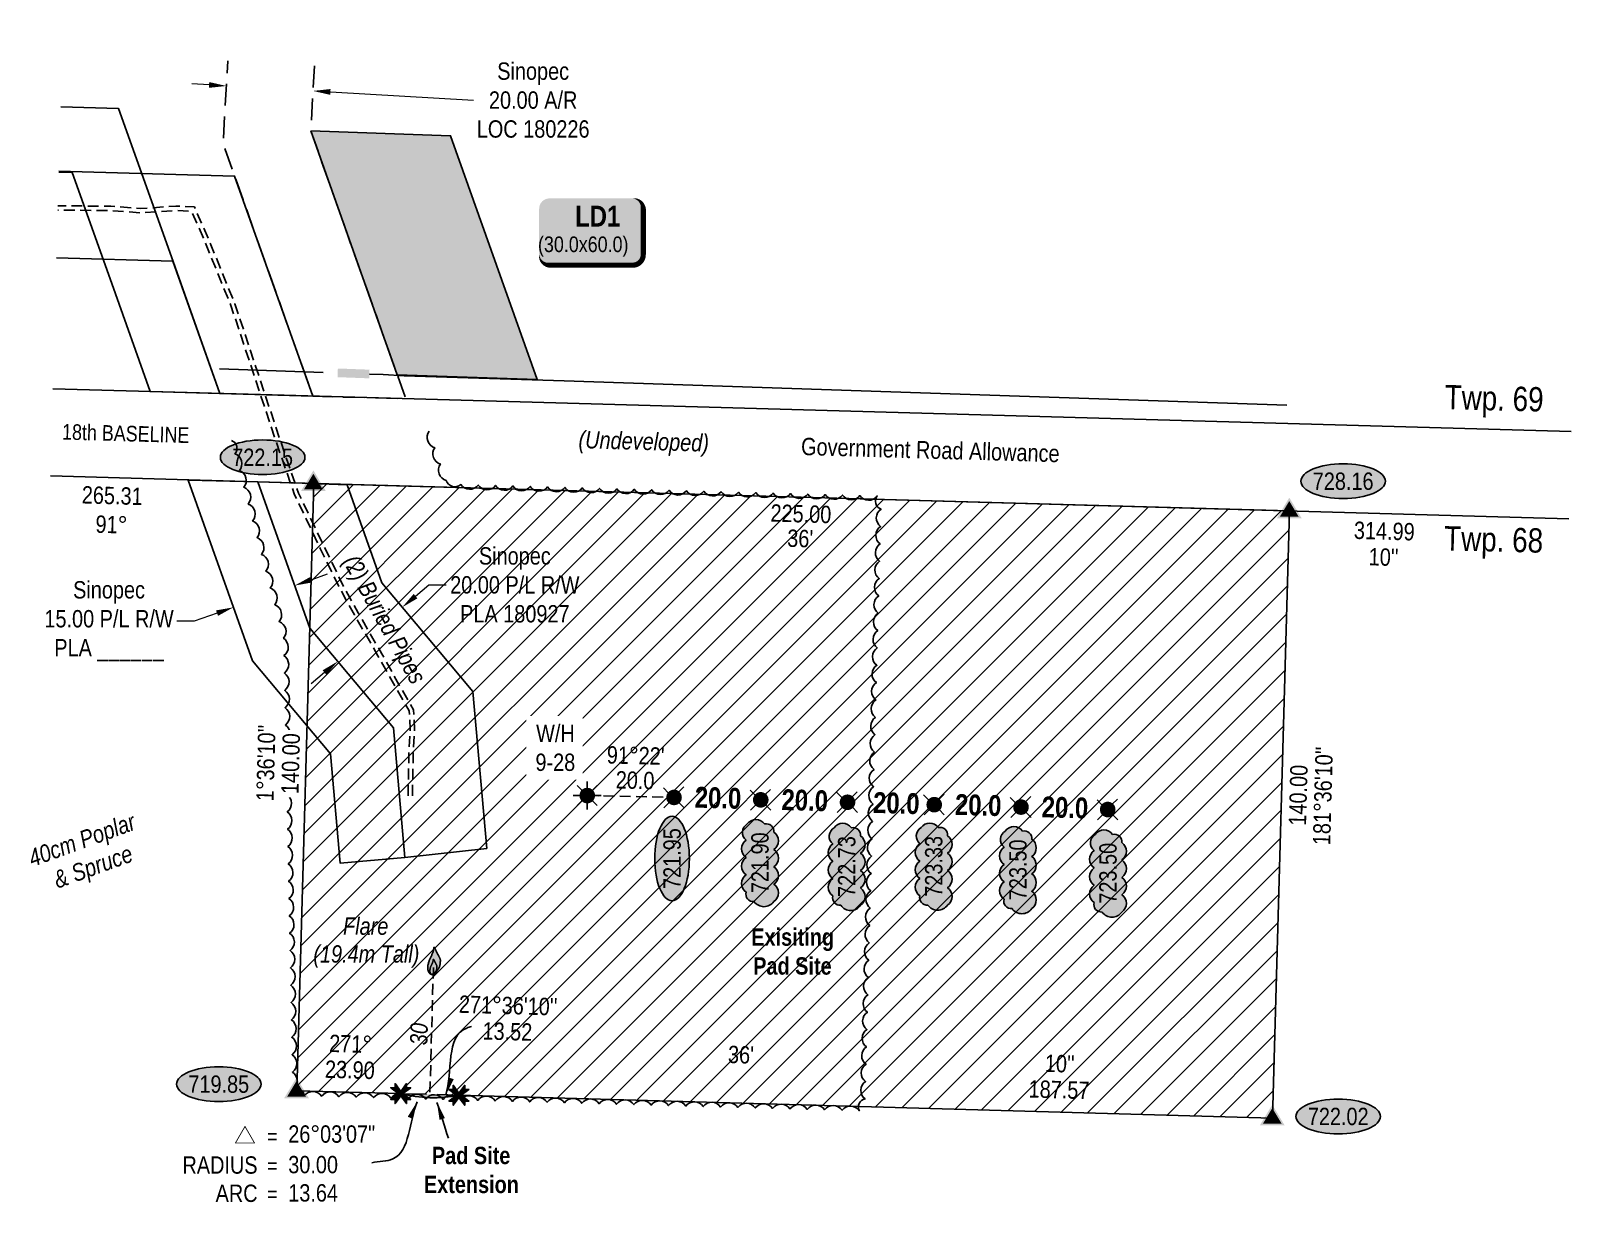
# Model space of a CAD drawing. Extents: x 369812 to 375047, y 6088830 to 6091540.
# Drawn here: x 371137 to 372025, y 6088979 to 6089654 of the extents above; entities that cross this region are included whole.
import ezdxf
from ezdxf.enums import TextEntityAlignment as Align

# ---------------------------------------------------------------- set-up
doc = ezdxf.new("R2010")
doc.units = 0
doc.header["$LTSCALE"] = 5
doc.header["$PDSIZE"] = 0.5
for name, pattern in [('0', [1, 1, 0]), ('foc-ACCESSROAD', [3.75, 2.5, -1.25]), ('foc-TIELINE', [1.875, 1.25, -0.625]), ('UG_PIPE', [1.875, 1.25, -0.625])]:
    doc.linetypes.add(name, pattern=pattern)
doc.layers.get('Defpoints').update_dxf_attribs({"color": 9})
for name, color, linetype in [('AS-FENCE', 48, 'foc-FENCE'), ('AS-PIPE-UG', 44, 'UG_PIPE'), ('AS-PIPE-UG-T', 44, 'Continuous'), ('AS-RESIDENCE', 14, 'Continuous'), ('AS-SYMBOL', 7, 'Continuous'), ('C-AR', 13, 'foc-ACCESSROAD'), ('C-RW', 13, 'Continuous'), ('C-WS', 13, 'foc-ACCESSROAD'), ('C-WS-S', 13, 'Continuous'), ('D-TXT', 6, 'Continuous'), ('L-BD', 7, 'Continuous'), ('L-BD1', 253, 'Continuous'), ('L-MON', 1, 'Continuous'), ('L-ROAD-T', 7, 'Continuous'), ('L-SEC', 7, 'Continuous'), ('L-TIE', 7, 'foc-TIELINE'), ('P-ELEVATION', 7, 'Continuous'), ('P-PROPOSED', 10, 'Continuous'), ('P-PROPOSED-EXISTING-H', 59, 'Continuous'), ('P-PROPOSED-H', 21, 'Continuous'), ('P-TEMP-BLOCKS', 250, 'Continuous'), ('P-TEMP-H', 41, 'Continuous'), ('P-TEMP_LOG DECK', 46, 'Continuous'), ('P-TXT', 4, 'Continuous'), ('T-BUSH', 110, '0'), ('T-BUSH-T', 110, 'Continuous'), ('T-TIE', 201, 'foc-TIELINE')]:
    doc.layers.add(name, color=color, linetype=linetype)
for name, color, linetype, lineweight in [('C-AR-T', 13, 'Continuous', 9), ('C-RW-T', 13, 'Continuous', 9), ('C-WS-T', 13, 'Continuous', 9), ('T-TEXT', 48, 'Continuous', 18), ('T-TIE-T', 201, 'Continuous', 18)]:
    doc.layers.add(name, color=color, linetype=linetype, lineweight=lineweight)
doc.styles.add('175L', font='ARIALN.TTF', dxfattribs={"height": 20})
doc.styles.add('80', font='ARIALN.TTF', dxfattribs={"height": 10})
doc.styles.add('80CG', font='ARIALN.TTF', dxfattribs={"height": 10})
doc.styles.add('80L', font='ARIALN.TTF', dxfattribs={"height": 10})
doc.styles.add('80LS', font='ARIALNI.TTF', dxfattribs={"height": 10})
doc.styles.add('BOLD', font='ARIALNB.TTF')
doc.styles.add('foc-LtypeFont', font='ARIALN.TTF', dxfattribs={"height": 7.349999999999999})
doc.linetypes.add('foc-FENCE', pattern='A,10,-1,["X",foc-LtypeFont,S=0.2,R=0,X=-0.625,Y=-0.75],-1.239999999999999', length=12.24)
doc.dimstyles.new('Compass 5 000', dxfattribs={"dimscale": 5, "dimtxt": 9, "dimasz": 2, "dimexe": 0.2, "dimexo": 0.0625, "dimgap": 0.5, "dimtad": 0, "dimtih": 1, "dimtoh": 1, "dimzin": 0, "dimdsep": 46, "dimtxsty": '80CG', "dimcen": 0.1, "dimse1": 1, "dimse2": 1, "dimclrd": 256, "dimclrt": 256, "dimaunit": 1, "dimadec": 4, "dimazin": 0, "dimtfac": 0.06, "dimtofl": 0, "dimtmove": 0, "dimatfit": 1, "dimfxl": 0.2, "dimtolj": 1, "dimtzin": 0, "dimlwd": -1, "dimarcsym": 0})

msp = doc.modelspace()

# ---------------------------------------------------------------- texts
at = {"layer": 'AS-PIPE-UG-T', "insert": (371325.2714846272, 6089353.764891019), "char_height": 9.996961300000052, "width": 82.18279578496494, "attachment_point": 1, "rotation": 299.1757159844416, "line_spacing_factor": 0.9618008185643703, "style": '175L'}
msp.add_mtext('\\pi0.53415;{\\fArial Narrow|b0|i1|c0|p34;(2) Buried Pipes}', dxfattribs=at)
at = {"layer": 'L-BD', "style": '80L'}
for s, height, rotation, p in [('225.00', 9.99696130000006, 358.3957999999951, (371580.9302703266, 6089375.847563898)), ('314.99', 9.997041700000011, 358.3825000000031, (371917.0183539532, 6089365.901275198)), ("36'", 9.99696130000006, 358.3957999999951, (371580.531464026, 6089361.607477414)), ("10''", 9.997041700000011, 358.3825000000031, (371916.5950647679, 6089350.911688063)), ("91°22'", 9.993860542513533, 358.6262999999996, (371485.7307843159, 6089236.569205729)), ('20.0', 9.993860542513533, 358.6262999999996, (371485.3893673705, 6089222.332047582)), ("271°36'10''", 9.99696130000006, 358.3957999999951, (371412.2635308551, 6089092.560344024, 1803.23250000001)), ('13.52', 9.99696130000006, 358.3957999999951, (371411.843734749, 6089077.570779324, 1803.23250000001)), ('271°', 9.99696130000006, 358.3957999999951, (371321.5081673744, 6089070.498335317)), ("36'", 9.99696130000006, 358.3957999999951, (371546.4031634918, 6089064.199950003)), ('23.90', 9.99696130000006, 358.3957999999951, (371321.0883712664, 6089055.508770596)), ("10''", 9.99696130000006, 358.3957999999951, (371730.0376728071, 6089059.057102787)), ('187.57', 9.99696130000006, 358.3957999999951, (371729.6178767006, 6089044.067538071))]:
    msp.add_text(s, height=height, rotation=rotation, dxfattribs=at).set_placement(p, align=Align.MIDDLE)
at = {"layer": 'L-BD', "color": 3, "style": 'BOLD'}
for p in [(371533.1870878431, 6089212.188637511), (371583.1521592836, 6089210.795430347), (371635.9140839653, 6089209.136196161), (371683.0823021723, 6089208.009016028), (371733.0473736131, 6089206.615808831)]:
    msp.add_text('20.0', height=11.99263265101625, rotation=358.3882000000025, dxfattribs=at).set_placement(p, align=Align.MIDDLE)
at = {"layer": 'L-BD1', "linetype": 'Continuous', "style": '80L'}
for s, p in [("181°36'10''", (371881.6249746838, 6089213.2874435)), ('140.00', (371867.3848944017, 6089213.686471189))]:
    msp.add_text(s, height=9.99696130000001, rotation=88.39489999999611, dxfattribs=at).set_placement(p, align=Align.MIDDLE)
at = {"layer": 'L-ROAD-T', "style": '80L'}
for s, height, rotation, p in [('18th BASELINE', 8.997337529999987, 358.3969909236645, (371191.9669412964, 6089422.083350102)), ('Government Road Allowance', 9.997041700000066, 358.3969909237296, (371655.4892626047, 6089412.596176511))]:
    msp.add_text(s, height=height, rotation=rotation, dxfattribs=at).set_placement(p, align=Align.MIDDLE_CENTER)
at = {"layer": 'P-TXT', "char_height": 9.99696130000011, "attachment_point": 1, "style": '80L'}
for s, width, insert in [('\\pi0.60916;{\\fArial Narrow|b1|i0|c0|p34;Exisiting\\P\\pi1.73774;Pad Site}', 47.38436910426928, (371551.6849797991, 6089136.974433282)), ('\\pi5.07574;{\\fArial Narrow|b1|i0|c0|p34;Pad Site \\P\\pi0.46937;Extension}', 54.06037532029937, (371363.2706167502, 6089011.135256055))]:
    msp.add_mtext_dynamic_manual_height_columns(s, width=width, gutter_width=249.9240325000043, heights=[0], dxfattribs=dict(at, insert=insert))
at = {"layer": 'T-BUSH-T', "insert": (371134.4753316165, 6089181.559230239), "char_height": 9.997041700000066, "attachment_point": 1, "rotation": 20.000000000000014, "style": '80L'}
msp.add_mtext_dynamic_manual_height_columns('\\pi0.30259;{\\fArial Narrow|b0|i1|c0|p34;40cm Poplar\\P\\pi9.72341;& Spruce}', width=65.36773903519573, gutter_width=49.97001949469309, heights=[0], dxfattribs=at)
at = {"layer": 'T-TEXT', "style": '80LS'}
msp.add_text('(Undeveloped)', height=9.997041700000066, rotation=358.3969909237296, dxfattribs=at).set_placement((371490.4028347579, 6089417.628931659), align=Align.MIDDLE_CENTER)
at = {"layer": 'T-TEXT', "insert": (371299.5167379896, 6089143.269761091), "char_height": 9.996961300000052, "width": 60.53180524778896, "attachment_point": 1, "line_spacing_factor": 0.9618008185643703, "style": '175L'}
msp.add_mtext('\\pi17.64014;{\\fArial Narrow|b0|i1|c0|p34;Flare\\P\\pi0.53415;(19.4m Tall)}', dxfattribs=at)
at = {"layer": 'T-TIE-T', "insert": (371355.6694781283, 6089069.476474806), "char_height": 9.996961300000063, "width": 12.94736053332749, "attachment_point": 1, "rotation": 88.39580000014284, "line_spacing_factor": 0.9618008185643703, "style": '175L'}
msp.add_mtext('\\pi0.36367;{\\fArial Narrow|b0|i1|c0|p34;30}', dxfattribs=at)

# ---------------------------------------------------------------- blocks, each defined once
blk = doc.blocks.new('FLARE')
h = blk.add_hatch(color=255)
h.dxf.hatch_style = 1
h.paths.add_polyline_path([(0.1630320972290065, 2.409313236706794, 0.1141467632221378), (0.1250993457797449, 2.433655417312366), (0.1088195083939354, 2.43947328620925, 0.2615510427471396), (0.01228329441437381, 2.423059325648637), (-0.0002928845460701268, 2.412888226760515, 0.1312683871871916), (-0.03069049929035828, 2.371170205451563), (-0.0403414745342161, 2.34618771202986, 0.04149673464157563), (-0.04501147543487605, 2.330289243332572), (-0.05280251308795414, 2.292391773310328, 0.01517427261739508), (-0.05384358019000501, 2.286413430146922), (-0.06083994869550224, 2.237497402078816, 0.004375720112688995), (-0.06107259026975953, 2.23576267765452), (-0.06829918574658222, 2.178046923421107), (-0.0767055072428775, 2.114273803319065), (-0.08723210560856387, 2.046743008326075), (-0.1008617274383141, 1.977017887141301), (-0.1184638349695888, 1.905789010878152), (-0.1399980537898955, 1.832891742222273), (-0.165009697106143, 1.758727201517786), (-0.1929730450428906, 1.683866594860774), (-0.2233497954184713, 1.60885622983119), (-0.2555948076005734, 1.534221823064172), (-0.2891597781163, 1.460471904826363), (-0.3235093019975466, 1.388071535445761), (-0.3582355143262248, 1.317103372173506), (-0.3931520966361859, 1.246738300544393, 0.0005045250073197409), (-0.393241619305627, 1.246557433331645), (-0.4280325482577609, 1.176088778543317, 0.002398381573305534), (-0.4284531146331574, 1.175226531012413), (-0.4628196563025995, 1.103901769288996, 0.004176833610438316), (-0.4635322637877834, 1.10239066260101), (-0.4972990603346261, 1.029208637198735, 0.005735221063402881), (-0.4982362067057693, 1.027114776605913), (-0.5312279036770633, 0.9510743266978352, 0.006994466690975538), (-0.5323054205728113, 0.9484925052875042), (-0.5643466611254553, 0.8685924706494461, 0.007909996454017219), (-0.565477640608151, 0.8656377253421397), (-0.596393068524776, 0.7808769464941179, 0.00832295336894586), (-0.5974815419867809, 0.7777309746904848), (-0.6270247343309165, 0.687510761006024, 0.008095012799091889), (-0.6279823792210664, 0.6844178304461366), (-0.65562263760512, 0.589749368266439, 0.008067263584583907), (-0.6564768862372148, 0.586637805520013), (-0.6816124467113696, 0.488934750964745, 0.008386967293609592), (-0.682393630988372, 0.4856724261449017), (-0.7044227277037862, 0.3863484347757549, 0.009056116951485603), (-0.7051428544946248, 0.3827985916846046), (-0.7234637230540102, 0.2832673190976038, 0.0101230972408485), (-0.7241159215082007, 0.2792713695439488), (-0.7381267960809055, 0.180946472069536, 0.01168878153921921), (-0.7386779240368924, 0.1763041984943357), (-0.7477770397272252, 0.08059933152867416, 0.01392493150706976), (-0.7481495528336382, 0.07504291175405342), (-0.7517351447422698, -0.01662826831443454, 0.01648764755476579), (-0.751775504424586, -0.02322141147692491), (-0.7494532461241761, -0.1096877263146325, 0.0172550975033143), (-0.7490301445905061, -0.1165747265852133), (-0.7412354621301347, -0.1976349020501402, 0.0173496807282524), (-0.7403322338650469, -0.2045136391934648), (-0.7277079935738584, -0.280208879124757, 0.01731107374903002), (-0.7263335825737158, -0.2869934199284216), (-0.7095226498604461, -0.3573649271609156, 0.01715007316037549), (-0.7077013987691316, -0.3639766875257919), (-0.6873466385732172, -0.4290656658859007, 0.01688598954500328), (-0.6851148027817544, -0.4354386374104706), (-0.6618590810321621, -0.495286289105934, 0.01654583772152696), (-0.659259873071278, -0.5013709011798255), (-0.6337460546819784, -0.5560184310170371, 0.01616359382742195), (-0.6308237470875611, -0.5617838596122056), (-0.6036946983695088, -0.6112724695199176, 0.01632933640717796), (-0.6003704601607751, -0.6168929902771652), (-0.5721284282226407, -0.6612700839627905, 0.01882821901808565), (-0.5678500629983319, -0.6674648955427074), (-0.5384348256411613, -0.706802674624214, 0.02208722808901792), (-0.5328395223768894, -0.7136343495528763), (-0.5020502381739789, -0.748011215639508, 0.02534474641372956), (-0.4949172688247927, -0.7552060626705952), (-0.4625530990269908, -0.7847004174302583, 0.02823391018185538), (-0.45379690066693, -0.7918187372686134), (-0.4196570034109754, -0.8165089822950904, 0.03029822487402322), (-0.4094341742020333, -0.8229975615938656), (-0.3733177098620217, -0.8429620989779778, 0.03112942539292592), (-0.3620774059963878, -0.8482914603118843), (-0.3237835335712589, -0.8636086912295013, 0.03054396698192365), (-0.312194791265938, -0.8674417514978359), (-0.2715226711479772, -0.8781900775727536, 0.02846504161184355), (-0.2603759324993007, -0.8804664258459525), (-0.217280730677885, -0.8867387933466944, 0.02531087199272317), (-0.2072074565876392, -0.8876876765864381), (-0.1622683670429979, -0.8896352071496949, 0.02282955606346771), (-0.1531413265511219, -0.8896138391964996), (-0.1070935497809842, -0.8874022000120476, 0.02122574350962235), (-0.09864175731490832, -0.8866357506367422), (-0.05222049380608951, -0.8804306075278419, 0.02040118138435665), (-0.0441861344006611, -0.8790210038739588), (0.001873415334557649, -0.8689880240290222, 0.0202993126767644), (0.009727197601023363, -0.8669401621152701), (0.05468983305763686, -0.853245011815261, 0.02091139742750381), (0.06257911797001725, -0.8504766404139446), (0.1057096377444395, -0.8332849859339149, 0.02227661457910154), (0.1138278041144076, -0.8296221675066136), (0.1543910086074902, -0.8090996760372491, 0.02371211864441566), (0.1626372138707666, -0.8044240637718758), (0.2000736442423658, -0.7807851527827552, 0.02240801372930035), (0.2074267451134801, -0.7756675027885649), (0.2418799123770441, -0.7493215999502354, 0.01993019930964967), (0.248012238098454, -0.7442325747526866), (0.2798013952742622, -0.7156378585530092, 0.01714637725024879), (0.2847388589470938, -0.7108803880175856), (0.3141832588480611, -0.6804950376306351, 0.01421119969875763), (0.3180207118894032, -0.6763028761683927), (0.3454396079141588, -0.6445850697148217, 0.01122078129585392), (0.3482975782208086, -0.6411250287897019), (0.3740102231131459, -0.6085329464044662, 0.008212229870679833), (0.3760020490408351, -0.6059211100200628), (0.4003276961593656, -0.5729129294836639, 0.005171985051005823), (0.401537703579379, -0.5712349659013398), (0.424795605995314, -0.53826886641491, 0.002523236428071751), (0.4253732711513294, -0.5374412399714856), (0.4478754059746279, -0.5048530386004586, 0.001671211206814557), (0.4482533995142148, -0.5043016858176088), (0.4702826413740695, -0.4719377514927601, 0.001229486896353451), (0.4705583684881276, -0.471530521935847), (0.4923903156886809, -0.4391148618271927, 0.0007495538788668235), (0.4925574282788148, -0.438865931628925), (0.5144676789132063, -0.4061225523430494, 0.0002596875935044995), (0.514525401937135, -0.4060361921995082), (0.5367421864684729, -0.372759985084258), (0.5595642728985695, -0.3386401857442252), (0.5831778648935142, -0.3035329798490238), (0.607951843929186, -0.2670216177154998), (0.6341361012891866, -0.2287011453649939, 0.001310707375278497), (0.6344307497056434, -0.2282674934556326), (0.6614813227824925, -0.1882301486118649, 0.003726400826645832), (0.6623065489438886, -0.1869888951414396), (0.6894496357235766, -0.145494510374192, 0.006064526798539383), (0.6907528078481846, -0.1434485711690741), (0.7173065161150589, -0.1006224674679288, 0.008451711548543414), (0.7190390649848268, -0.09771976694969453), (0.7443215042803786, -0.0536872667478292, 0.01099124898588364), (0.7464260872875457, -0.04982782771276106), (0.769755364919547, -0.004714252476105685, 0.01376732836086321), (0.772148844331241, 0.0002441803767396777), (0.7928430697793374, 0.04631350947215651, 0.01683895507199145), (0.7953938615028164, 0.05254534784603493), (0.8127711420420383, 0.09944510836385234, 0.01910380518638523), (0.8151496114769543, 0.1067041127375887), (0.8287516477103054, 0.1542875886100319, 0.01698700840973597), (0.8303957372736477, 0.1608784678142001), (0.8406585932461894, 0.2089133617282641, 0.01363633084881302), (0.8416521976578224, 0.2142756011569418), (0.8492355290181877, 0.2625082216420651, 0.01024443528238307), (0.8497888567762857, 0.2665680316240469), (0.8553523195478192, 0.3147446872569617, 0.0068463173993783), (0.8556291873210284, 0.3174690534510773), (0.8598324370941555, 0.3653360525090648, 0.003418623913774153), (0.8599427362169081, 0.3666990303927378), (0.8634423229450476, 0.4139608519133162), (0.8668473886755237, 0.4596857331482624), (0.8707401288593246, 0.5030113675518351), (0.8756282496360654, 0.5448509776294941), (0.8813378521517734, 0.5864660457268656), (0.8873828021532972, 0.6280772952743519, 0.001278252002904068), (0.8874550143445958, 0.6285834701991462), (0.8932209473932744, 0.6697525523311469, 0.004735189850015235), (0.8934658768885129, 0.6716306823414016), (0.8983578028637567, 0.7121295795834612, 0.008354098302083784), (0.8987030259086168, 0.7154531042056078), (0.9021828408622241, 0.75544537573046, 0.01205918207346762), (0.9024849294255546, 0.7602588771740102), (0.9040145289800421, 0.7999080822507949, 0.01571240246026586), (0.9040593731406261, 0.8061913319629639), (0.9031006534023618, 0.8456610300245302, 0.01845717632507855), (0.9026492913435504, 0.8530275713542324), (0.8987629786461184, 0.8925139796015173, 0.01810220708916207), (0.8977937230738462, 0.8996873040011906), (0.8909358674536634, 0.9395172733920845, 0.01653276059977034), (0.8895992885263695, 0.9459920557751502), (0.879824770247069, 0.9865250941611521, 0.01457553302435534), (0.8782937174219114, 0.992149400806511), (0.8656574176820868, 1.033745016382454, 0.01243497837575419), (0.8640939609831548, 1.038466090801421), (0.8486507600246114, 1.081483792357176, 0.01028279715252608), (0.8471818501639063, 1.085325207919141), (0.8289866287777841, 1.1301245026375, 0.008240343276031311), (0.8276962308264046, 1.133157309748867), (0.8068038696619624, 1.180097706517472, 0.006379654618366747), (0.8057366003449715, 1.182415551430722), (0.7822019792802166, 1.231856558833897, 0.004735158973083994), (0.7813717629251187, 1.233558926835485), (0.7553332356219471, 1.285692223224714, 0.003387961163554182), (0.7547195080078382, 1.286900453828139), (0.726649311643996, 1.341246400784939, 0.002344699311552419), (0.726215008948202, 1.342077658792732), (0.6966688538486778, 1.397988790262843, 0.001492132360714422), (0.6963884178585431, 1.398515656000882), (0.6659220141482365, 1.45534450452692, 0.0007458364838583804), (0.6657806617477036, 1.455607226680513), (0.6349416073499015, 1.512721344286319), (0.6043657958689437, 1.569324818642599), (0.5746746397999232, 1.624646136689535), (0.546427730434516, 1.678022301111923), (0.5199549151584506, 1.729134218674517), (0.4949395311050466, 1.778549316597264), (0.470960739057773, 1.826951456662755), (0.4476150022237562, 1.874993483579374), (0.4245026860771759, 1.923321645915848), (0.4012291856815864, 1.972571630980383), (0.3774051620748651, 2.023366620696834), (0.3526543196530838, 2.076299872759591, 0.0003317879365586399), (0.3525980258418713, 2.076420057287578), (0.3267419364965463, 2.131526316092277, 0.001848684476789197), (0.326425357539847, 2.132194594113116), (0.2999704787325754, 2.187509614592045, 0.003799708921444465), (0.2993043280912389, 2.188875712202162), (0.2729062665603124, 2.241982841521803, 0.006473332154774659), (0.271723844587541, 2.244286308707615), (0.2460382108656631, 2.292768892743425, 0.01086492763971847), (0.2439209376934741, 2.296563647060566), (0.2196033399013686, 2.338005032860565, 0.01952409355597318), (0.2153926095197676, 2.344578746802426), (0.193098656127404, 2.376562280301869, 0.04107679177579166), (0.1826467970204249, 2.389204208808678)])
at = {"color": 48, "flags": 128}
for points in [[(0.1092462304914079, -0.7198699219818536), (0.06868302599832532, -0.7403924134498538), (0.02555250622754102, -0.7575840679285193), (-0.01941012922907248, -0.7712792182294379), (-0.06546967896065325, -0.7813121980736923), (-0.1118909424658341, -0.7875173411823653), (-0.1579387192432478, -0.7897289803670446), (-0.2028778087915271, -0.7877814498035605), (-0.2459730106093048, -0.7815090823035007), (-0.2866451307309035, -0.7707607562272187), (-0.3249390031523944, -0.7554435253089196), (-0.361055467496044, -0.7354789879220789), (-0.3951953647483606, -0.7107887428949198), (-0.4275595345316106, -0.6812943881461706), (-0.458348818741797, -0.6469175220493071), (-0.4877640560916916, -0.6075797429778049), (-0.5160060880225501, -0.5632026493051399), (-0.5431351367260504, -0.5137140394301696), (-0.5686489551262639, -0.459066509579543), (-0.5919046768976841, -0.3992188578242803), (-0.6122594370790466, -0.3341298795069179), (-0.6290703697995923, -0.2637583722437284), (-0.6416946100980567, -0.188063132286743), (-0.6494892925584281, -0.1070029567974871), (-0.6518115508552, -0.02053664202799155), (-0.6482259589429304, 0.0711345381157571), (-0.6391268432562356, 0.1668394050236657), (-0.6251159686908068, 0.2651643024316854), (-0.6067951001423353, 0.3646955749852623), (-0.5847660034160072, 0.4640195664203475), (-0.5596304429527663, 0.5617226209276396), (-0.5319901845577988, 0.6563910831525845), (-0.5024469922173012, 0.7466112968311336), (-0.4715315642752103, 0.8313720757494139), (-0.4394903237734979, 0.9112721102562773), (-0.4064986267476343, 0.9873125602960044), (-0.3727318301425839, 1.060494585812876), (-0.3383652886295749, 1.131819347205919), (-0.303574359153572, 1.202288003055173), (-0.2685343968405505, 1.272901714214413), (-0.2334207581807277, 1.344661640627919), (-0.1984718644816894, 1.418325334538849), (-0.1641783985942311, 1.493675923752335), (-0.1310941081865167, 1.570252926553394), (-0.09977274229095201, 1.647595863500783), (-0.07076804857570096, 1.725244254243762), (-0.04463377516367473, 1.802737618431593), (-0.02192367063253187, 1.879615475258788), (-0.003191483105183579, 1.955417345284104), (0.01127887500479119, 2.029443425085219), (0.02228283548538457, 2.100036618953482), (0.03088566446967889, 2.1653005094729), (0.03815262945499853, 2.223338677863239), (0.04514899793866789, 2.272254705799014), (0.05294003559902194, 2.310152175864232), (0.06259101084287977, 2.335134669278659), (0.07516718980332371, 2.345305768171556), (0.09144702718549524, 2.339487899275582), (0.1110617269805516, 2.319378871374965), (0.1333556803874671, 2.287395337857333), (0.1576732781504688, 2.245953952110312), (0.1833589119232784, 2.197471367976277), (0.2097569733596174, 2.144364238842854), (0.2362118522942183, 2.089049218097671), (0.2620679412902973, 2.033942960037848), (0.2868437470315257, 1.980956320307769), (0.3107542413235933, 1.929976967216817), (0.3341885114568868, 1.880386770876385), (0.3575356451765401, 1.831567601852612), (0.38118472977294, 1.782901330711638), (0.4055248534459679, 1.733769828474351), (0.4309451025765156, 1.683554964797395), (0.4578345662739594, 1.631638610701657), (0.4864248641897575, 1.577613569492996), (0.5163177540598554, 1.521916375890896), (0.5469575250717753, 1.465194496445065), (0.5777884673225344, 1.4080953995242), (0.6082548709091498, 1.351266551223262), (0.6378010259286384, 1.295355419910948), (0.6658712224780174, 1.241009472591713), (0.6919097497448092, 1.188876176270014), (0.7154443707950122, 1.139435168892987), (0.7363367319303507, 1.092494772178497), (0.7545319533310249, 1.047695477422849), (0.7699751542677404, 1.004677775922346), (0.782611454011203, 0.9630821603375352), (0.7923859722868656, 0.922549121964721), (0.7992438279106864, 0.8827191525549551), (0.8031301406081184, 0.8432327443140366), (0.8040888603463827, 0.8037630462192737), (0.8025592607882572, 0.764113841155222), (0.7990794458382879, 0.7241215696874406), (0.7941875198557682, 0.6836226723814889), (0.788421586745244, 0.6424535898029262), (0.782319751320756, 0.6004507616078172), (0.7764201174868504, 0.5574506292712158), (0.771260789148073, 0.5132896324491867), (0.7671802438526356, 0.4678737544006708), (0.763718453268666, 0.4213871441559149), (0.760215760434221, 0.3740834938932949), (0.756012510661094, 0.3262164948816917), (0.7504490478968364, 0.2780398392994812), (0.7428657165437471, 0.2298072188702918), (0.7326028605493775, 0.1817723248630045), (0.7190008243160264, 0.1341888490012479), (0.7016235437877185, 0.08728908851003325), (0.6809293183468981, 0.04121975943667167), (0.6576000407367246, -0.003893815760648067), (0.632317601426621, -0.04792631598797925), (0.6057638931597467, -0.09075241969662784), (0.5786208064055245, -0.1322468044284051), (0.5515702334523667, -0.1722841490893643), (0.5252940656791907, -0.2107391316760641), (0.5003146131602989, -0.2475533162444208), (0.4765158589325438, -0.2829358097235399), (0.4536222042734153, -0.3171626060113795), (0.4313580504604033, -0.3505096971869079), (0.4094477996804926, -0.383253076693336), (0.3876158523016784, -0.4156687370643795), (0.3655866105109453, -0.4480326712885017), (0.3430844755857834, -0.4806208728089132), (0.3198265733008157, -0.5135869721063955), (0.2955009260549559, -0.5465951528142341), (0.2697882811989984, -0.5791872351485381), (0.2423693851742428, -0.6109050415991533), (0.2129249853314832, -0.6412903919274413), (0.1811358281120192, -0.6698851081685007), (0.1466826608666452, -0.6962310109931877)], [(0.01771430217195302, -0.7488637190410827), (-0.0050010924351227, -0.7603563146451506), (-0.0291541835249518, -0.7699836407530256), (-0.05433325921694632, -0.777652925267148), (-0.08012660717577091, -0.7832713938162215), (-0.1061225146113429, -0.7867462738479389), (-0.1319092696430744, -0.7879847919004987), (-0.1570751599356299, -0.7868941745120992), (-0.1812084731536743, -0.7833816491304333), (-0.2039848602944403, -0.7773625863640063), (-0.2254294288686651, -0.768784937195278), (-0.2456546488101594, -0.7576047962222674), (-0.2647729914169759, -0.7437782589524886), (-0.2828969266229251, -0.7272614199839609), (-0.3001389252713125, -0.7080103748241982), (-0.3166114582054433, -0.6859812189807144), (-0.332426996268623, -0.6611300465967815), (-0.3476192635243933, -0.6334164247211902), (-0.3619070019194623, -0.6028138083868271), (-0.3749302061660273, -0.5692991232583609), (-0.3863288718857802, -0.5328492954552075), (-0.3957429942456656, -0.4934412510967832), (-0.4028125688673754, -0.4510519167572511), (-0.4071775909178541, -0.4056582185560274), (-0.4084780555640464, -0.3572370821577806), (-0.4064701240931754, -0.3059012212409016), (-0.4013746190903476, -0.252306496081701), (-0.3935285292609478, -0.1972445531512221), (-0.3832688433103613, -0.1415070407394978), (-0.3709325490344781, -0.08588560577231874), (-0.3568566351386835, -0.03117189517547558), (-0.3413780903283623, 0.02184244367049359), (-0.3248339028541523, 0.07236576338505074), (-0.3075212628427835, 0.1198317993791989), (-0.2895781683801033, 0.1645758186848525), (-0.2711028180638095, 0.2071584711254673), (-0.252193411855842, 0.2481404051602567), (-0.2329481488086458, 0.2880822715221711), (-0.213465227974666, 0.3275447191251715), (-0.1938428493158426, 0.3670883973379659), (-0.1741792118846206, 0.4072739559840102), (-0.1546078313222097, 0.44852562477422), (-0.135403490079625, 0.4907219543335941), (-0.1168762876513938, 0.5336050760840862), (-0.09933632262254832, 0.5769171205381554), (-0.08309369403286837, 0.6204002195725025), (-0.06845850137688103, 0.6637965032448392), (-0.05574084278487135, 0.7068481034318665), (-0.04525081775136641, 0.7492971506460435), (-0.03714741686417256, 0.7907517554438073), (-0.0309851991769392, 0.8302839440100342), (-0.02616761483659502, 0.8668317225735791), (-0.02209811444481602, 0.8993330969085491), (-0.01818014814853086, 0.9267260723343043), (-0.01381716700416291, 0.9479486555344465), (-0.008412621158640832, 0.9619388518283358), (-0.001369960758893285, 0.9676346674448268), (0.007746748193312669, 0.9643766609722206), (0.01873097991483519, 0.9531156049840774), (0.03121559413193609, 0.9352048262323933), (0.04483344875188777, 0.9119976505596696), (0.05921740395569941, 0.8848474033536604), (0.07400031810539076, 0.8551074109116144), (0.08881505047247629, 0.8241309995307802), (0.1032944603284704, 0.7932714945989119), (0.117168911598128, 0.7635989766592957), (0.1305587881834072, 0.735050538691894), (0.143681979549001, 0.7072800288322014), (0.1567563742501079, 0.679941294306218), (0.1699998617514211, 0.6526881823399435), (0.183630330608139, 0.6251745410688727), (0.1978656702849548, 0.5970542172642581), (0.2129237697918143, 0.5679810590615944), (0.228934337170358, 0.5377270361302635), (0.2456743552247644, 0.506536607458429), (0.2628326271551487, 0.474772355387131), (0.2800979547973839, 0.4427968608931678), (0.2971591408968379, 0.4109727058628323), (0.313704987289384, 0.3796624726371647), (0.3294242976298847, 0.3492287417382158), (0.3440058728447184, 0.3200340959617733), (0.3571852605236927, 0.2923471318306383), (0.3688849830869003, 0.2660605094158655), (0.3790743068893789, 0.2409729043345124), (0.3877224991956609, 0.2168829917488893), (0.3947988272702787, 0.1935894468213064), (0.40027255746827, 0.1708909456235688), (0.4041129565994197, 0.1485861628632392), (0.406289291473513, 0.126473773702628), (0.4068261748361692, 0.1043707432424981), (0.405969599083619, 0.08216718815197055), (0.4040209025479271, 0.05977151640286138), (0.4012814240159059, 0.03709213369324971), (0.3980525018196204, 0.01403744754020408), (0.394635473836388, -0.009484136358196338), (0.391331678853021, -0.03356421048488301), (0.388442454746837, -0.05829436868702942), (0.3861573497633799, -0.08372726024867916), (0.3842187467998883, -0.1097597621130717), (0.3822572391218273, -0.1362498062055693), (0.3799034190851671, -0.1630553258157761), (0.3767878799553728, -0.1900342528690544), (0.3725412140884146, -0.2170445202002611), (0.3667940147497575, -0.2439440610990005), (0.3591768747501192, -0.2705908074906347), (0.3494455974905577, -0.2968546734384745), (0.337856831461977, -0.3226534974648985), (0.3247924357456213, -0.3479170997754863), (0.3106342698774824, -0.3725753001210705), (0.2957641929388046, -0.3965579177977361), (0.2805640644655796, -0.4197947734658101), (0.2654157435390516, -0.4422156864213775), (0.2507010896952124, -0.4637504764152709), (0.2367125964301522, -0.4843664198281203), (0.2233852939898497, -0.5041806163765159), (0.2105648474898771, -0.523347621952098), (0.1980969211363117, -0.542021993356002), (0.1858271804994729, -0.5603582855703735), (0.1736012902401853, -0.5785110553963477), (0.1612649150192738, -0.5966348587255652), (0.1486637194975629, -0.6148842514496664), (0.1356392942543607, -0.6333452672199655), (0.1220169317239197, -0.651829848452735), (0.1076178502589755, -0.670081414414426), (0.09226326866701129, -0.6878433861904796), (0.07577440484601539, -0.7048591821378523), (0.0579724766939762, -0.7208722233419849), (0.03867870301837684, -0.7356259290693288)]]:
    blk.add_lwpolyline(points, close=True, dxfattribs=at)
blk = doc.blocks.new('GAS')
h = blk.add_hatch(color=255)
h.dxf.hatch_style = 1
edge = h.paths.add_edge_path()
edge.add_arc((0, 0), 0.9, 0, 360)
for p, q in [((-0.8077887898725749, 0), (-1.615577579628734, 0)), ((-0.5711929310346023, 0.5711929297831376), (-1.142385862069204, 1.142385861385264)), ((0, 0.8077887887338874), (0, 1.615577579286764)), ((0.5711929310309642, 0.5711929297831376), (1.142385862065566, 1.142385861385264)), ((1.615577579625096, 0), (0.8077887898689368, 0)), ((-0.5711929310346023, -0.5711929316021271), (-1.142385862069204, -1.142385863204253)), ((0, -0.8077887905528768), (0, -1.615577581105753)), ((1.142385862065566, -1.142385863204253), (0.5711929310309642, -0.5711929316021271))]:
    blk.add_line(p, q)
blk.add_circle((0, 0), 0.8000000000000003)
blk = doc.blocks.new('TEMP')
h = blk.add_hatch(color=255)
h.dxf.hatch_style = 1
h.paths.add_polyline_path([(-5.274161e-10, 0.2514284397220763), (-0.6656854269836912, 1.152061669657268), (-0.6656854269836914, 0.6656854303339061), (-1.152061663105632, 0.6656854303339061), (-0.2514284404497629, 5.273253e-10), (-1.152061661774314, -0.665685419564579), (-0.6656854224511335, -0.6656854195645793), (-0.6656854224511335, -1.152061655686338), (-5.273251e-10, -0.2514284436956587), (0.6656854183820542, -1.152061663420681), (0.6656854183820542, -0.6656854208922597), (1.152061656810019, -0.6656854053035205), (0.2514284429676993, 5.273253e-10), (1.152061671303363, 0.6656854258011663), (0.6656854287749412, 0.6656854258011663), (0.6656854131859291, 1.15206166422904)])
h.paths.add_polyline_path([(0.5656854229146121, 0.8485281473411305), (0.5656854319800914, 0.5656854258011663), (0.8485281444547581, 0.5656854258011663), (0.0831890339399251, 0), (0.8485281399220186, -0.5656854150320215), (0.5656854183820542, -0.5656854240973189), (0.5656854183820542, -0.8485281365719859), (0, -0.08318903609469999), (-0.5656854224511337, -0.8485281320390644), (-0.5656854224511337, -0.5656854195645792), (-0.8485281349258001, -0.5656854195645794), (-0.0831890328488955, 0), (-0.8485281394583584, 0.5656854303339058), (-0.5656854269836913, 0.5656854303339061), (-0.5656854269836913, 0.8485281428085727), (0, 0.0831890306941206)], flags=16)
h = blk.add_hatch(color=1)
h.dxf.hatch_style = 1
h.paths.add_polyline_path([(0, 0.0831890306941205), (-0.5656854269836911, 0.8485281428085727), (-0.5656854269836912, 0.5656854303339061), (-0.8485281394583578, 0.5656854303339061), (-0.0831890328488953, -1e-16), (-0.8485281349258001, -0.5656854195645793), (-0.5656854224511337, -0.5656854195645793), (-0.5656854224511337, -0.848528132039064), (0, -0.08318903609469999), (0.5656854183820542, -0.8485281365719856), (0.5656854183820542, -0.5656854240973191), (0.8485281399220184, -0.5656854150320213), (0.0831890339399251, -1e-16), (0.8485281444547581, 0.5656854258011663), (0.5656854319800914, 0.5656854258011663), (0.5656854229146121, 0.8485281473411308)])
at = {"color": 1}
for p, q in [((-0.0831890328488953, 0), (0.0831890339399252, 0)), ((0, 0.0831890306941205), (0, -0.08318903609469999))]:
    blk.add_line(p, q, dxfattribs=at)
at = {"color": 255, "flags": 128}
blk.add_lwpolyline([(-0.251428440449763, 5.27325e-10), (-1.152061663105632, 0.6656854303339061), (-0.6656854269836914, 0.6656854303339061), (-0.6656854269836914, 1.152061669657268), (-5.274159999999999e-10, 0.2514284397220763), (0.6656854131859291, 1.15206166422904), (0.6656854287749412, 0.6656854258011663), (1.152061671303363, 0.6656854258011663), (0.2514284429676991, 5.27325e-10), (1.152061656810019, -0.6656854053035204), (0.6656854183820542, -0.6656854208922596), (0.6656854183820542, -1.152061663420681), (-5.27325e-10, -0.2514284436956586), (-0.6656854224511335, -1.152061655686338), (-0.6656854224511335, -0.6656854195645793), (-1.152061661774314, -0.6656854195645793)], close=True, dxfattribs=at)
at = {"color": 1, "flags": 128}
blk.add_lwpolyline([(-0.0831890328488953, 0), (-0.8485281394583578, 0.5656854303339061), (-0.5656854269836913, 0.5656854303339061), (-0.5656854269836913, 0.8485281428085727), (0, 0.0831890306941205), (0.5656854229146121, 0.8485281473411305), (0.5656854319800914, 0.5656854258011663), (0.8485281444547581, 0.5656854258011663), (0.0831890339399252, 0), (0.8485281399220184, -0.5656854150320214), (0.5656854183820542, -0.5656854240973189), (0.5656854183820542, -0.8485281365719856), (0, -0.08318903609469999), (-0.5656854224511335, -0.848528132039064), (-0.5656854224511335, -0.5656854195645792), (-0.8485281349258001, -0.5656854195645792)], close=True, dxfattribs=at)
blk = doc.blocks.new('STRIA')
blk.add_hatch(color=255).paths.add_polyline_path([(-0.0414550714867801, 1.521379340009161), (-1.474693147280959, -0.867350786313807), (1.391783004306489, -0.867350786313807)])
blk = doc.blocks.new('STRIAA')
blk.add_blockref('STRIA', (0, 0))
blk = doc.blocks.new('STRIB')
at = {"color": 1}
blk.add_solid([(-1.121455071486707, -0.6673507863138184), (-0.0414550714867801, 1.132649213686192), (1.038544928513147, -0.6673507863138184)], dxfattribs=at)
blk = doc.blocks.new('STRIBB')
blk.add_blockref('STRIB', (0, 0))
blk = doc.blocks.new('STRICC')
for name in ['STRIAA', 'STRIBB']:
    blk.add_blockref(name, (0, 0))
blk = doc.blocks.new('fdspike')
blk.add_blockref('STRICC', (0, 0))
blk = doc.blocks.new('*D61')
at = {"layer": 'C-RW-T', "transparency": 16777216}
for p, q in [((371298.7369879929, 6089337.818790017), (371308.160213948, 6089341.165850308)), ((371244.5638925291, 6089318.576906444), (371231.4304237186, 6089313.911995281)), ((371231.4304237186, 6089313.911995281), (371221.4304237184, 6089313.911995281))]:
    blk.add_line(p, q, dxfattribs=at)
at = {"layer": 'C-RW-T', "linetype": 'Continuous', "transparency": 16777216}
for points in [[(371298.1791446109, 6089339.389327677), (371299.2948313749, 6089336.248252356), (371289.3137620373, 6089334.471729725)], [(371244.0060491471, 6089320.147444104), (371245.1217359111, 6089317.006368784), (371253.9871184847, 6089321.923966736)]]:
    blk.add_solid(points, dxfattribs=at)
at = {"layer": 'Defpoints', "color": 0, "linetype": 'Continuous', "transparency": 16777216}
for p in [(371278.458381155, 6089365.033684983), (371243.1317376022, 6089352.485921995), (371253.9871184847, 6089321.923966736)]:
    blk.add_point(p, dxfattribs=at)
at = {"layer": 'C-RW-T', "linetype": 'Continuous', "transparency": 16777216, "insert": (371182.3444755606, 6089313.911995281), "char_height": 10, "attachment_point": 5, "style": '80CG'}
blk.add_mtext('\\A1;Sinopec\\P15.00 P/L R/W\\PPLA ______', dxfattribs=at)
blk = doc.blocks.new('*D62')
at = {"layer": 'C-RW-T', "transparency": 16777216}
for p, q in [((371358.9113310892, 6089328.380312616), (371366.5720982798, 6089334.80780405)), ((371366.5720982798, 6089334.80780405), (371376.5720982803, 6089334.80780405)), ((371306.4513607658, 6089284.365659575), (371298.7905935789, 6089277.938168143))]:
    blk.add_line(p, q, dxfattribs=at)
at = {"layer": 'C-RW-T', "linetype": 'Continuous', "transparency": 16777216}
for points in [[(371357.8400825169, 6089329.657107146), (371359.9825796615, 6089327.103518084), (371351.2505639023, 6089321.952821184)], [(371305.3801121935, 6089285.642454106), (371307.5226093382, 6089283.088865044), (371314.1121279532, 6089290.793151006)]]:
    blk.add_solid(points, dxfattribs=at)
at = {"layer": 'Defpoints', "color": 0, "linetype": 'Continuous', "transparency": 16777216}
for p in [(371351.2505639023, 6089321.952821184), (371360.6969660539, 6089310.69388939), (371323.5585301039, 6089279.534219213)]:
    blk.add_point(p, dxfattribs=at)
at = {"layer": 'C-RW-T', "linetype": 'Continuous', "transparency": 16777216, "insert": (371416.1116617178, 6089334.807804051), "char_height": 10, "attachment_point": 5, "style": '80CG'}
blk.add_mtext('\\A1;Sinopec\\P20.00 P/L R/W\\PPLA 180927', dxfattribs=at)
blk = doc.blocks.new('curve')
at = {"const_width": 0.1}
blk.add_lwpolyline([(-4.98670719563146, 5.393849551727921), (-6.083671106619313, 3.493852322927527), (-3.889743283864206, 3.49385232337751)], close=True, dxfattribs=at)
at = {"style": '80'}
for p in [(-2.436425758892625, 3.358495342465737), (-2.436425758892625, -0.03819391317194842), (-2.436425758892625, -3.295336770314805)]:
    blk.add_text('=', height=1.8, dxfattribs=at).set_placement(p)
for s, p in [('RADIUS', (-3.53753976961125, -0.04896694891978726)), ('ARC', (-3.53753976961125, -3.306109806062647))]:
    blk.add_text(s, height=2, dxfattribs=at).set_placement(p, align=Align.RIGHT)
for tag, p in [('DELTA', (0, 3.520926408583804)), ('CURVE_RADIUS', (0, 0)), ('ARC_LENGTH', (0, -3.260243528672493))]:
    blk.add_attdef(tag, p, '', height=2, dxfattribs=at)
blk = doc.blocks.new('WC')
at = {"layer": 'L-MON'}
h = blk.add_hatch(color=255, dxfattribs=at)
h.dxf.hatch_style = 1
edge = h.paths.add_edge_path()
edge.add_arc((1e-16, -3.47e-14), 0.9, 0, 360)
at = {"layer": 'L-MON', "color": 240, "flags": 128}
for points in [[(-0.6221317521915455, 0.5029434191984639), (-1.231742929986921, 1.120400313844549)], [(0.5200624085104745, 0.6078939802747209), (1.126191209577769, 1.206321004927269)], [(-1.178786742863962, -1.184577638598091), (-0.5588098224687501, -0.5724784557627332)], [(1.15915571353878, -1.184577638598091), (0.5567817565693919, -0.5744511080601575)]]:
    blk.add_lwpolyline(points, dxfattribs=at)
at = {"layer": 'L-MON', "color": 240}
for radius in [0.8, 0.3730220647719884]:
    blk.add_circle((1e-16, -3.47e-14), radius, dxfattribs=at)
blk = doc.blocks.new('*U63')
h = blk.add_hatch(color=191)
edge = h.paths.add_edge_path()
edge.add_line((-23.99999999999998, -20), (23.99999999999998, -20))
edge.add_arc((23.99999999999998, -14), 6, 270, 360)
edge.add_line((29.99999999999998, -14), (29.99999999999998, 12.5))
edge.add_arc((23.99999999999998, 12.5), 6, 0, 90)
edge.add_line((23.99999999999998, 18.5), (-23.99999999999998, 18.5))
edge.add_arc((-23.99999999999998, 12.5), 6, 90, 180)
edge.add_line((-29.99999999999998, 12.5), (-29.99999999999998, -14))
edge.add_arc((-23.99999999999998, -14), 6, 180, 270)
at = {"color": 250, "flags": 128}
blk.add_lwpolyline([(-23.99999999999998, -20, 3, 3, 0), (23.99999999999998, -20, 3, 3, 0.414213562373095), (29.99999999999998, -14, 3, 3, 0), (29.99999999999998, 12.5, 3, 0, 0.414213562373095), (23.99999999999998, 18.5, 0, 0, 0), (-23.99999999999998, 18.5, 0, 0, 0.414213562373095), (-29.99999999999998, 12.5, 0, 0, 0), (-29.99999999999998, -14, 0, 3, 0.414213562373095)], format="xyseb", close=True, dxfattribs=at)
at = {"flags": 128}
blk.add_lwpolyline([(-13.64657889201101, -8.41519321023888, 0, 7.5, 0), (-3.398394867633905e-15, 0, 0, 0, 0)], format="xyseb", dxfattribs=at)
at = {"color": 250}
for tag, p, height, style in [('TEMP_AREA_W1_001', (-9.212824010914055, 2.244292974654144), 12, 'BOLD'), ('ENTER_TEXT_001', (-30.65893587994544, -12.47010782646594), 9, '80')]:
    blk.add_attdef(tag, p, '', height=height, dxfattribs=dict(at, style=style))
blk = doc.blocks.new('*D64')
at = {"layer": 'C-AR-T', "transparency": 16777216}
for p, q in [((371239.9700774264, 6089622.871944699), (371229.9865635599, 6089623.445922814)), ((371309.8501339268, 6089618.854358941), (371392.3693648615, 6089614.110114251))]:
    blk.add_line(p, q, dxfattribs=at)
at = {"layer": 'C-AR-T', "linetype": 'Continuous', "transparency": 16777216}
for points in [[(371240.0657404456, 6089624.535863677), (371239.8744144072, 6089621.208025721), (371249.9535912929, 6089622.297966584)], [(371309.945796946, 6089620.51827792), (371309.7544709076, 6089617.190439964), (371299.8666200602, 6089619.428337056)]]:
    blk.add_solid(points, dxfattribs=at)
at = {"layer": 'Defpoints', "color": 0, "linetype": 'Continuous', "transparency": 16777216}
for p in [(371249.9142261312, 6089621.613266893), (371299.8666200602, 6089619.428337056), (371299.8272548985, 6089618.743637366)]:
    blk.add_point(p, dxfattribs=at)
at = {"layer": 'C-AR-T', "linetype": 'Continuous', "transparency": 16777216, "insert": (371426.6701834154, 6089614.110114251), "char_height": 10, "attachment_point": 5, "style": '80CG'}
blk.add_mtext('\\A1;Sinopec\\P20.00 A/R\\PLOC 180226 ', dxfattribs=at)
blk = doc.blocks.new('we')
at = {"layer": 'P-ELEVATION'}
h = blk.add_hatch(color=111, dxfattribs=at)
h.dxf.hatch_style = 1
edge = h.paths.add_edge_path()
edge.add_ellipse((0, 0), major_axis=(-24.375, 0), ratio=0.4102564102564102, start_angle=0, end_angle=360)
at = {"layer": 'P-ELEVATION', "color": 7, "flags": 128}
blk.add_lwpolyline([(0, 0, 12.5, 0, 0), (-12.42052458118451, -6.430406050246802, 0, 0, 0)], format="xyseb", dxfattribs=at)
at = {"layer": 'P-ELEVATION', "color": 7}
blk.add_ellipse((0, 0), major_axis=(-24.375, 0), ratio=0.4102564102564102, dxfattribs=at)
at = {"layer": 'P-ELEVATION', "style": '80'}
blk.add_attdef('ELEVATION', text='', height=10, dxfattribs=at).set_placement((0, 0), align=Align.MIDDLE_CENTER)
blk = doc.blocks.new('wa')
at = {"layer": 'P-ELEVATION'}
h = blk.add_hatch(color=111, dxfattribs=at)
h.dxf.hatch_style = 1
edge = h.paths.add_edge_path()
edge.add_arc((-17.35, -4.498962302481988), 6.103872947518012, 215.000000049745, 324.9999999502549)
edge.add_arc((-7.350000000000001, -4.498962302481988), 6.103872947518012, 215.000000049745, 324.9999999502549)
edge.add_arc((2.649999999999997, -4.49896230248199), 6.103872947518009, 215.000000049745, 324.9999999502549)
edge.add_arc((12.65, -4.498962302481988), 6.103872947518014, 215.000000049745, 324.9999999502549)
edge.add_arc((18.14445002031546, -3.704512282166537), 4.323851935097695, 263.4336304121956, 373.4336303127054)
edge.add_arc((18.84896230248199, 2.299999999999989), 6.103872947518012, 305.0000000497451, 414.999999950255)
edge.add_arc((17.45492736117374, 4.39403494130825), 5.692659225855938, 30.69553108923699, 140.6955309897469)
edge.add_arc((8.050000000000013, 4.498962302481985), 6.103872947518018, 35.00000004974505, 144.9999999502549)
edge.add_arc((-1.949999999999989, 4.498962302481991), 6.103872947518007, 35.00000004974505, 144.9999999502549)
edge.add_arc((-11.94999999999999, 4.498962302481985), 6.103872947518018, 35.00000004974505, 144.9999999502549)
edge.add_arc((-18.03952265914172, 3.809439643340282), 4.329879412592375, 75.42607878984404, 185.4260786903539)
edge.add_arc((-18.35881702482946, -2.29999999999999), 6.958415160170545, 125.000000049745, 234.9999999502549)
at = {"color": 240, "flags": 128}
blk.add_lwpolyline([(-22.35, -8, 0.52056705), (-12.35, -8, 0.52056705), (-2.350000000000001, -8, 0.52056705), (7.649999999999995, -8, 0.52056705), (17.65, -8, 0.52056705), (22.35, -2.70000000000001, 0.52056705), (22.35, 7.29999999999999, 0.52056705), (13.05000000000002, 8, 0.52056705), (3.050000000000008, 8, 0.52056705), (-6.949999999999985, 8, 0.52056705), (-16.95, 8, 0.52056705), (-22.35, 3.40000000000002, 0.52056705)], format="xyb", close=True, dxfattribs=at)
at = {"layer": 'P-ELEVATION', "color": 240, "flags": 128}
blk.add_lwpolyline([(0, 0, 12.5, 0, 0), (-12.42052458118451, -6.430406050246802, 0, 0, 0)], format="xyseb", dxfattribs=at)
at = {"layer": 'P-ELEVATION', "color": 240, "style": '80'}
blk.add_attdef('ELEVATION', text='', height=10, dxfattribs=at).set_placement((0, 0), align=Align.MIDDLE_CENTER)

# ---------------------------------------------------------------- dimensions: what is measured, and where the dimension line sits
at = {"layer": 'C-AR-T', "color": 4, "linetype": 'Continuous'}
dim = msp.add_linear_dim(base=(371299.8666200602, 6089619.428337056), p1=(371249.9142261312, 6089621.613266893), p2=(371299.8272548985, 6089618.743637365), angle=356.7095392149033, text='Sinopec\\P20.00 A/R\\PLOC 180226 ', dimstyle='Compass 5 000', dxfattribs=at)
dim.commit()
dim.dimension.update_dxf_attribs({"geometry": '*D64', "text_midpoint": (371426.6701834154, 6089614.110114251), "dimtype": 161})
at = {"layer": 'C-RW-T', "color": 4, "linetype": 'Continuous'}
dim = msp.add_linear_dim(base=(371351.2505639023, 6089321.952821184), p1=(371323.5585301044, 6089279.534219213), p2=(371360.6969660533, 6089310.69388939), angle=39.99712298393874, text='Sinopec\\P20.00 P/L R/W\\PPLA 180927', dimstyle='Compass 5 000', dxfattribs=at)
dim.commit()
dim.dimension.update_dxf_attribs({"geometry": '*D62', "text_midpoint": (371416.1116617178, 6089334.807804051), "dimtype": 161})

# ---------------------------------------------------------------- hatches: boundary and pattern name
at = {"layer": 'P-PROPOSED-EXISTING-H'}
h = msp.add_hatch(dxfattribs=at)
h.set_pattern_fill('ANSI31', color=256, scale=3.496465938829866, style=0)
h.set_pattern_definition([(45, (0, 0), (-7.849789912321677, 7.849789912321677), [])])
h.paths.add_polyline_path([(371300.2641444121, 6089393.215324096), (371375.211968014, 6089391.116343531), (371862.473508349, 6089377.470112543), (371852.6728291975, 6089027.713788462), (371290.4689019319, 6089043.458813933)])
at = {"layer": 'P-PROPOSED-H'}
h = msp.add_hatch(color=256, dxfattribs=at)
h.dxf.hatch_style = 1
edge = h.paths.add_edge_path()
edge.add_line((371383.9186346151, 6089040.841670994), (371350.417879138, 6089041.779889469))
edge.add_arc((371369.2141443869, 6089114.362824046), 74.97720974742523, 255.4814730204526, 281.3101270132991)
at = {"layer": 'P-TEMP-H'}
h = msp.add_hatch(color=256, dxfattribs=at)
h.dxf.hatch_style = 1
h.paths.add_polyline_path([(371298.5461687203, 6089596.461008), (371379.0928287954, 6089593.655975158), (371428.9236364901, 6089453.142884602), (371348.3769764153, 6089455.947917446)])

# ---------------------------------------------------------------- linework, layer by layer
at = {"layer": 'AS-FENCE', "flags": 128}
for points in [[(371305.698419496, 6089457.271899411), (371246.0400637435, 6089459.294428454)], [(371332.3063011675, 6089456.341886072), (371340.3539166047, 6089456.069382084), (371352.4315898496, 6089455.369372044), (371444.5629113974, 6089452.351828787), (371860.9088835695, 6089438.486629909)]]:
    msp.add_lwpolyline(points, dxfattribs=at)
at = {"layer": 'AS-FENCE', "const_width": 4.998520850000014, "flags": 128}
msp.add_lwpolyline([(371332.3063011675, 6089456.341886072), (371314.0760396616, 6089457.026895789)], dxfattribs=at)
at = {"layer": 'AS-PIPE-UG', "flags": 128}
for points in [[(371354.6266213323, 6089213.383400935), (371355.0541274676, 6089237.681249435), (371355.8016381852, 6089251.766451536), (371355.2941309055, 6089262.234101688), (371352.7490944054, 6089266.596664263), (371347.3815174099, 6089275.889297531), (371337.2713723893, 6089293.889555731), (371323.7461783738, 6089317.614896025), (371315.3460578855, 6089332.660111868), (371311.3710008663, 6089340.880229748), (371303.9983951116, 6089355.757943189), (371289.1906827066, 6089386.813388734), (371278.1205239116, 6089418.761347002), (371252.568904133, 6089495.783498368), (371237.2135428597, 6089533.404633354), (371229.9007519878, 6089550.169568893), (371220.7735092428, 6089550.559451036), (371200.5896066282, 6089549.212357977), (371183.204858403, 6089550.476976031), (371152.8529674998, 6089550.831629261)], [(371357.125495006, 6089213.339434741), (371357.5522222377, 6089237.593013205), (371358.304111883, 6089251.760726569), (371357.7608623988, 6089262.965581695), (371354.9105730352, 6089267.851392054), (371349.5532178195, 6089277.126328919), (371339.4465451814, 6089295.120404834), (371325.9229255597, 6089318.842983348), (371317.5640578756, 6089333.814312547), (371313.6157397068, 6089341.979136419), (371306.2461826754, 6089356.850697624), (371291.5065790344, 6089387.763302163), (371280.4871420946, 6089419.564879439), (371254.8828429037, 6089496.727950591), (371239.5162440434, 6089534.376618125), (371231.567320712, 6089552.599918775), (371220.7435343374, 6089553.062271017), (371200.5970886895, 6089551.717677959), (371183.3102189855, 6089552.975175877), (371152.9236853552, 6089553.330233919)]]:
    msp.add_lwpolyline(points, dxfattribs=at)
at = {"layer": 'C-AR', "flags": 128}
msp.add_lwpolyline([(371300.6961621466, 6089633.857014202), (371298.5461687209, 6089596.461008), (371353.3030099669, 6089442.05747034), (371299.7364819545, 6089443.557757149), (371254.7282175604, 6089570.426253505), (371248.0503505882, 6089589.303022317), (371250.7860592077, 6089636.726475518)], dxfattribs=at)
at = {"layer": 'C-RW'}
msp.add_lwpolyline([(371153.4721255916, 6089572.707735104), (371161.122498382, 6089572.490966563), (371183.981924282, 6089508.570914329), (371205.9840500579, 6089446.188928186), (371246.1669887087, 6089445.064405014), (371219.2799868159, 6089521.083385014), (371187.8508070776, 6089609.24625643), (371154.532962607, 6089610.189249353)], dxfattribs=at)
at = {"layer": 'C-RW', "flags": 128}
msp.add_lwpolyline([(371153.4871711135, 6089573.239323783), (371254.7152829928, 6089570.412608925), (371299.7364819545, 6089443.557757149), (371246.1669887087, 6089445.064405014), (371219.1077407994, 6089521.378744524), (371152.0724225689, 6089523.253400441)], dxfattribs=at)
at = {"layer": 'C-RW'}
for points in [[(371268.117893981, 6089394.146021925), (371298.0191444086, 6089309.962824099), (371346.2375015293, 6089252.51362174), (371352.7704489841, 6089177.871140947), (371315.4243111646, 6089174.602488104), (371309.922138473, 6089237.46780617), (371264.9561690356, 6089291.041988892), (371227.9349553312, 6089395.270545089)], [(371399.9012290713, 6089183.012278941), (371352.7704489843, 6089177.871140947), (371346.2375015295, 6089252.51362174), (371298.0191444086, 6089309.962824099), (371268.1341444131, 6089394.22532406), (371293.6037651367, 6089393.488933781), (371319.445066535, 6089392.466243512), (371339.4670937365, 6089335.997246222), (371392.0101302999, 6089273.372507681), (371399.9012290713, 6089183.012278941)]]:
    msp.add_lwpolyline(points, close=True, dxfattribs=at)
at = {"layer": 'C-WS'}
for p, q in [((371383.9186346151, 6089040.841670994, 1803.23250000001), (371350.417879139, 6089041.779889452, 1803.23250000001)), ((371613.1969390446, 6089035.387489364), (371613.1969390446, 6089035.387489364))]:
    msp.add_line(p, q, dxfattribs=at)
at = {"layer": 'L-SEC', "flags": 128}
for points in [[(372024.6629595546, 6089423.16394838), (371269.589269381, 6089444.481397542), (371149.9358913677, 6089447.765438115)], [(372023.2436722465, 6089372.902481164), (371268.1341444091, 6089394.22532406), (371148.5637853019, 6089397.773021204)]]:
    msp.add_lwpolyline(points, dxfattribs=at)
at = {"layer": 'L-TIE', "flags": 128}
msp.add_lwpolyline([(371457.8241444085, 6089213.490324105), (371507.8341444085, 6089212.410324083)], dxfattribs=at)
at = {"layer": 'P-PROPOSED', "flags": 128}
msp.add_lwpolyline([(371350.417879139, 6089041.779889452), (371290.4689019324, 6089043.458813933), (371300.2641444125, 6089393.215324106), (371375.2119680145, 6089391.116343531), (371862.473508349, 6089377.470112543), (371852.6728291975, 6089027.713788462), (371383.9186346041, 6089040.841670974, -0.1131783293198374)], format="xyb", close=True, dxfattribs=at)
at = {"layer": 'P-TEMP_LOG DECK', "flags": 128}
msp.add_lwpolyline([(371298.5461687203, 6089596.461008), (371379.0928287954, 6089593.655975158), (371428.9236364901, 6089453.142884602), (371348.3769764153, 6089455.947917446), (371298.5461687203, 6089596.461008)], dxfattribs=at)
at = {"layer": 'T-BUSH', "linetype": 'Continuous', "flags": 128}
msp.add_lwpolyline([(371366.7696150853, 6089423.359879432, 0.52056705), (371370.0264663845, 6089413.908310518, 0.52056705), (371373.283317684, 6089404.456741609, 0.52056705), (371376.5401689833, 6089395.005172704, 0.52056705), (371385.0177944446, 6089392.665916399, 0.52056705), (371395.01098395, 6089392.391328087, 0.52056705), (371405.0041734554, 6089392.116739765, 0.52056705), (371414.9973629609, 6089391.842151448, 0.52056705), (371424.9905524663, 6089391.567563136, 0.52056705), (371434.9837419717, 6089391.292974814, 0.52056705), (371444.976931477, 6089391.018386496, 0.52056705), (371454.9701209824, 6089390.743798185, 0.52056705), (371464.9633104877, 6089390.469209863, 0.52056705), (371474.9564999931, 6089390.194621551, 0.52056705), (371484.9496894985, 6089389.920033233, 0.52056705), (371494.9428790038, 6089389.645444911, 0.52056705), (371504.9360685091, 6089389.3708566, 0.52056705), (371514.9292580145, 6089389.096268282, 0.52056705), (371524.9224475198, 6089388.82167996, 0.52056705), (371534.9156370252, 6089388.547091648, 0.52056705), (371544.9088265302, 6089388.272503327, 0.52056705), (371554.9020160356, 6089387.997915009, 0.52056705), (371564.8952055409, 6089387.723326697, 0.52056705), (371574.8883950462, 6089387.448738375, 0.52056705), (371584.8815845516, 6089387.174150058, 0.52056705), (371594.874774057, 6089386.899561746, 0.52056705), (371604.8679635623, 6089386.624973424, 0.52056705), (371614.861153068, 6089386.350385106, 0.52056705), (371624.8543425733, 6089386.075796795, 0.52056705), (371627.1011969443, 6089378.466860141, 0.52056705), (371626.8297781738, 6089368.473584052, 0.52056705), (371626.5583594033, 6089358.480307953, 0.52056705), (371626.2869406329, 6089348.487031865, 0.52056705), (371626.0155218624, 6089338.493755766, 0.52056705), (371625.7441030919, 6089328.500479672, 0.52056705), (371625.4726843215, 6089318.507203578, 0.52056705), (371625.201265551, 6089308.513927485, 0.52056705), (371624.9298467805, 6089298.520651391, 0.52056705), (371624.6584280101, 6089288.527375298, 0.52056705), (371624.3870092393, 6089278.534099204, 0.52056705), (371624.1155904688, 6089268.54082311, 0.52056705), (371623.8441716983, 6089258.547547016, 0.52056705), (371623.5727529279, 6089248.554270923, 0.52056705), (371623.3013341574, 6089238.560994835, 0.52056705), (371623.0299153869, 6089228.567718736, 0.52056705), (371622.7584966164, 6089218.574442646, 0.52056705), (371622.487077846, 6089208.581166548, 0.52056705), (371622.2156590758, 6089198.587890459, 0.52056705), (371621.9442403053, 6089188.59461436, 0.52056705), (371621.6728215349, 6089178.601338272, 0.52056705), (371621.4014027644, 6089168.608062173, 0.52056705), (371621.1299839939, 6089158.614786085, 0.52056705), (371620.8585652235, 6089148.621509986, 0.52056705), (371620.587146453, 6089138.628233897, 0.52056705), (371620.3157276826, 6089128.634957799, 0.52056705), (371620.0443089121, 6089118.64168171, 0.52056705), (371619.7728901416, 6089108.648405611, 0.52056705), (371619.5014713712, 6089098.655129522, 0.52056705), (371619.2300526007, 6089088.661853423, 0.52056705), (371618.9586338302, 6089078.668577335, 0.52056705), (371618.6872150598, 6089068.675301236, 0.52056705), (371618.4157962893, 6089058.682025148, 0.52056705), (371618.1443775188, 6089048.688749049, 0.52056705), (371617.872958748, 6089038.69547296, 0.52056705), (371614.5867541035, 6089031.885075716, 0.52056705), (371604.593457343, 6089032.155732487, 0.52056705), (371594.6001605825, 6089032.426389264, 0.52056705), (371584.6068638217, 6089032.697046041, 0.52056705), (371574.6135670613, 6089032.967702822, 0.52056705), (371564.6202703007, 6089033.238359599, 0.52056705), (371554.6269735406, 6089033.50901637, 0.52056705), (371544.6336767801, 6089033.779673147, 0.52056705), (371534.6403800196, 6089034.050329924, 0.52056705), (371524.6470832591, 6089034.3209867, 0.52056705), (371514.6537864984, 6089034.591643482, 0.52056705), (371504.6604897379, 6089034.862300258, 0.52056705), (371494.6671929774, 6089035.132957029, 0.52056705), (371484.6738962173, 6089035.403613806, 0.52056705), (371474.6805994568, 6089035.674270582, 0.52056705), (371464.6873026963, 6089035.94492736, 0.52056705), (371454.6940059358, 6089036.215584141, 0.52056705), (371444.700709175, 6089036.486240918, 0.52056705), (371434.7074124145, 6089036.756897689, 0.52056705), (371424.7141156541, 6089037.027554465, 0.52056705), (371414.7208188939, 6089037.298211242, 0.52056705), (371404.7275221334, 6089037.568868023, 0.52056705), (371394.7342253729, 6089037.8395248, 0.52056705), (371384.7409286124, 6089038.110181571, 0.52056705), (371374.7476318519, 6089038.380838348, 0.52056705), (371364.7543350912, 6089038.651495125, 0.52056705), (371354.7610383307, 6089038.922151902, 0.52056705), (371344.7677415705, 6089039.192808683, 0.52056705), (371334.7744448101, 6089039.46346546, 0.52056705), (371324.7811480496, 6089039.734122231, 0.52056705), (371314.7878512891, 6089040.004779007, 0.52056705), (371304.7945545286, 6089040.275435784, 0.52056705), (371294.8012577678, 6089040.546092561, 0.52056705), (371288.2253330752, 6089044.211372253, 0.52056705), (371288.0214282877, 6089054.206253842, 0.52056705), (371287.8175235001, 6089064.20113544, 0.52056705), (371287.613618712, 6089074.196017029, 0.52056705), (371287.4097139246, 6089084.190898621, 0.52056705), (371287.2058091369, 6089094.185780216, 0.52056705), (371287.0019043489, 6089104.18066181, 0.52056705), (371286.7979995615, 6089114.175543403, 0.52056705), (371286.5940947738, 6089124.170424997, 0.52056705), (371286.3901899857, 6089134.16530659, 0.52056705), (371286.1862851984, 6089144.160188184, 0.52056705), (371285.9823804107, 6089154.155069778, 0.52056705), (371285.7784756226, 6089164.149951371, 0.52056705), (371285.5745708352, 6089174.144832965, 0.52056705), (371285.3706660475, 6089184.139714559, 0.52056705), (371285.1667612595, 6089194.134596158, 0.52056705), (371284.9628564721, 6089204.129477746, 0.52056705), (371284.7589516844, 6089214.124359345, 0.52056705), (371284.5550468963, 6089224.119240933, 0.52056705), (371284.351142109, 6089234.114122532, 0.52056705), (371284.1472373212, 6089244.10900412, 0.52056705), (371283.9433325332, 6089254.10388572, 0.52056705), (371283.7394277458, 6089264.098767308, 0.52056705), (371283.5355229581, 6089274.093648907, 0.52056705), (371283.3316181701, 6089284.088530495, 0.52056705), (371283.1277133827, 6089294.083412094, 0.52056705), (371282.8761919042, 6089304.071640352, 0.52056705), (371280.3326657186, 6089313.739613758, 0.52056705), (371277.7891395328, 6089323.407587158, 0.52056705), (371275.2456133476, 6089333.075560565, 0.52056705), (371272.7020871618, 6089342.743533971, 0.52056705), (371270.1585609766, 6089352.411507377, 0.52056705), (371267.615034791, 6089362.079480788, 0.52056705), (371265.0715086051, 6089371.747454193, 0.52056705), (371262.52798242, 6089381.415427594, 0.52056705), (371259.9844562344, 6089391.083401, 0.52056705), (371257.4409300486, 6089400.751374407, 0.52056705), (371254.8974038634, 6089410.419347812, 0.52056705), (371252.8787523868, 6089418.092266181, 0.52056705)], format="xyb", dxfattribs=at)
at = {"layer": 'T-TIE', "elevation": 1803.23250000001, "flags": 128}
msp.add_lwpolyline([(371369.2141444127, 6089114.36282404), (371367.1151638757, 6089039.415000462)], dxfattribs=at)

# ---------------------------------------------------------------- block references
at = {"layer": 'AS-RESIDENCE', "xscale": 0.9993860542513582, "yscale": 0.9993860542513582, "zscale": 0.9993860542513582}
for p, values in [((371270.8293729126, 6089408.378118785), {'ELEVATION': '722.15'}), ((371893.2892906101, 6089394.600678687), {'ELEVATION': '728.16'}), ((371245.555664954, 6089047.232114736), {'ELEVATION': '719.85'}), ((371890.447977185, 6089028.618072994), {'ELEVATION': '722.02'})]:
    msp.add_blockref('we', p, dxfattribs=at).add_auto_attribs(values)
at = {"layer": 'AS-RESIDENCE', "xscale": 0.9993860542513582, "yscale": 0.9993860542513582, "zscale": 0.9993860542513582, "rotation": 90}
for name, p, values in [('we', (371506.6839286973, 6089177.188757345), {'ELEVATION': '721.95'}), ('wa', (371557.3263152927, 6089174.769034992), {'ELEVATION': '721.90'}), ('wa', (371607.2892068636, 6089172.592287856), {'ELEVATION': '722.73'}), ('wa', (371657.42225468, 6089172.697344064), {'ELEVATION': '723.33'}), ('wa', (371705.9235068142, 6089170.697503888), {'ELEVATION': '723.50'}), ('wa', (371757.801870871, 6089168.718390909), {'ELEVATION': '723.50'})]:
    msp.add_blockref(name, p, dxfattribs=at).add_auto_attribs(values)
at = {"layer": 'AS-SYMBOL', "xscale": 4.998480650000005, "yscale": 4.998480650000005, "zscale": 4.998480650000005}
msp.add_blockref('FLARE', (371369.2141444127, 6089114.36282404), dxfattribs=at)
at = {"layer": 'L-BD', "xscale": 4.998480650000015, "yscale": 4.998480650000015, "zscale": 4.998480650000015}
msp.add_blockref('curve', (371285.5853568429, 6088995.883144758), dxfattribs=at).add_auto_attribs({'DELTA': '26%%d03\'07"', 'CURVE_RADIUS': '30.00', 'ARC_LENGTH': '13.64'})
at = {"layer": 'L-MON', "color": 2, "xscale": 4.998480650000005, "yscale": 4.998480650000005, "zscale": 4.998480650000005}
for name, p in [('fdspike', (371300.2641444125, 6089393.215324106)), ('fdspike', (371290.5666444128, 6089043.375324043)), ('TEMP', (371350.417879139, 6089041.779889452, 1803.23250000001)), ('TEMP', (371383.9186346151, 6089040.841670994, 1803.23250000001))]:
    msp.add_blockref(name, p, dxfattribs=at)
at = {"layer": 'L-MON'}
for name, p, xscale, yscale, zscale in [('fdspike', (371862.4741444087, 6089377.492824037), 4.998480650000005, 4.998480650000005, 4.998480650000005), ('WC', (371507.8341444085, 6089212.410324083), 4.998480650000004, 4.998480650000004, 4.998480650000004), ('WC', (371557.799215849, 6089211.017116919), 4.998480650000004, 4.998480650000004, 4.998480650000004), ('WC', (371607.7642872948, 6089209.623909722), 4.998480650000004, 4.998480650000004, 4.998480650000004), ('WC', (371657.7293587377, 6089208.230702591), 4.998480650000004, 4.998480650000004, 4.998480650000004), ('WC', (371707.6944301788, 6089206.837495394), 4.998480650000004, 4.998480650000004, 4.998480650000004), ('WC', (371757.6595016209, 6089205.444288217), 4.998480650000004, 4.998480650000004, 4.998480650000004), ('fdspike', (371852.6740337517, 6089027.756775339), 4.998480650000005, 4.998480650000005, 4.998480650000005)]:
    msp.add_blockref(name, p, dxfattribs=dict(at, xscale=xscale, yscale=yscale, zscale=zscale))
at = {"layer": 'P-TEMP-BLOCKS', "xscale": 0.9993860542513584, "yscale": 0.9993860542513584, "zscale": 0.9993860542513584}
msp.add_blockref('*U63', (371460.1022334823, 6089539.048201952), dxfattribs=at).add_auto_attribs({'TEMP_AREA_W1_001': 'LD1', 'ENTER_TEXT_001': '(30.0x60.0)'})

msp.set_redraw_order([(e.dxf.handle, doc.entitydb.next_handle()) for e in msp.query("TEXT MTEXT ATTDEF DIMENSION ARC_DIMENSION")])  # texts and dimensions are drawn at this point

# ---------------------------------------------------------------- leaders
at = {"layer": 'L-BD', "path_type": 1}
for points in [[(371376.349819858, 6089041.053642379, 1803.23250000001), (371388.4899780217, 6089079.564343817, 1803.23250000001), (371391.1291346516, 6089080.355656618, 1803.23250000001)], [(371359.8130970169, 6089037.032108191), (371345.9155204766, 6089004.167135644), (371333.6879970862, 6089001.973651907)]]:
    msp.add_leader(points, dimstyle='Compass 5 000', override={"dimgap": 0.5, "dimtad": 0}, dxfattribs=at)
at = {"layer": 'P-TXT', "path_type": 1}
msp.add_leader([(371371.2651224276, 6089036.682555686), (371377.8330951107, 6089016.04875583)], dimstyle='Compass 5 000', override={"dimgap": 0.5, "dimtad": 0}, dxfattribs=at)

# ---------------------------------------------------------------- next in the draw order: texts
at = {"layer": 'C-WS-T', "insert": (371427.7081412041, 6089254.334124439), "char_height": 9.997041700000063, "attachment_point": 1, "style": '80L', "bg_fill": 2}
msp.add_mtext_dynamic_manual_height_columns('\\pi0.67736;W/H\\P\\pi0.27843;9-28', width=22.50125417177501, gutter_width=49.97001949469309, heights=[0], dxfattribs=at)
at = {"layer": 'D-TXT', "color": 3, "char_height": 13.99585837999997, "attachment_point": 1, "rotation": 358.6025664939343, "style": '80L', "bg_fill": 3, "box_fill_scale": 1.15, "bg_fill_color": 256, "bg_fill_true_color": 256, "bg_fill_transparency": 0}
for s, width, insert in [('Twp. 69', 56.44798909214921, (371951.9455006422, 6089450.073266263)), ('Twp. 68', 56.4308362417037, (371951.6685102775, 6089368.748977736))]:
    msp.add_mtext_dynamic_manual_height_columns(s, width=width, gutter_width=47.4715185199585, heights=[0], dxfattribs=dict(at, insert=insert))
at = {"layer": 'L-BD', "insert": (371184.3338531475, 6089391.304270939), "char_height": 9.997041700000011, "width": 34.52361741672713, "attachment_point": 2, "rotation": 358.3963, "style": '80L', "bg_fill": 3, "box_fill_scale": 1.15, "bg_fill_color": 256, "bg_fill_true_color": 256, "bg_fill_transparency": 0}
msp.add_mtext('265.31\\P91°', dxfattribs=at)
at = {"layer": 'L-BD', "linetype": 'Continuous', "insert": (371267.7043311174, 6089232.377413513), "char_height": 9.996961300000018, "width": 44.76762043406055, "attachment_point": 2, "rotation": 88.52069999999999, "style": '80L', "bg_fill": 3, "box_fill_scale": 1.15, "bg_fill_color": 256, "bg_fill_true_color": 256, "bg_fill_transparency": 0}
msp.add_mtext("1°36'10''", dxfattribs=at)

# ---------------------------------------------------------------- next in the draw order: block references
at = {"layer": 'C-WS-S', "xscale": 4.998480650000005, "yscale": 4.998480650000005, "zscale": 4.998480650000005}
msp.add_blockref('GAS', (371457.8241444085, 6089213.490324105, 1808.672500000011), dxfattribs=at)

# ---------------------------------------------------------------- next in the draw order: texts
at = {"layer": 'L-BD', "linetype": 'Continuous', "insert": (371281.9452531285, 6089232.009650248), "char_height": 9.996961300000018, "width": 35.73496356549709, "attachment_point": 2, "rotation": 88.52069999999999, "style": '80L', "bg_fill": 3, "box_fill_scale": 1.15, "bg_fill_color": 256, "bg_fill_true_color": 256, "bg_fill_transparency": 0}
msp.add_mtext('140.00', dxfattribs=at)

# ---------------------------------------------------------------- next in the draw order: dimensions: what is measured, and where the dimension line sits
at = {"layer": 'C-RW-T', "color": 4, "linetype": 'Continuous'}
dim = msp.add_linear_dim(base=(371253.9871184847, 6089321.923966736), p1=(371278.458381155, 6089365.033684984), p2=(371243.1317376019, 6089352.485921995), angle=199.55466272736462, text='Sinopec\\P15.00 P/L R/W\\PPLA ______', dimstyle='Compass 5 000', dxfattribs=at)
dim.commit()
dim.dimension.update_dxf_attribs({"geometry": '*D61', "text_midpoint": (371182.3444755606, 6089313.911995281), "dimtype": 161})

doc.saveas('drawing.dxf')
